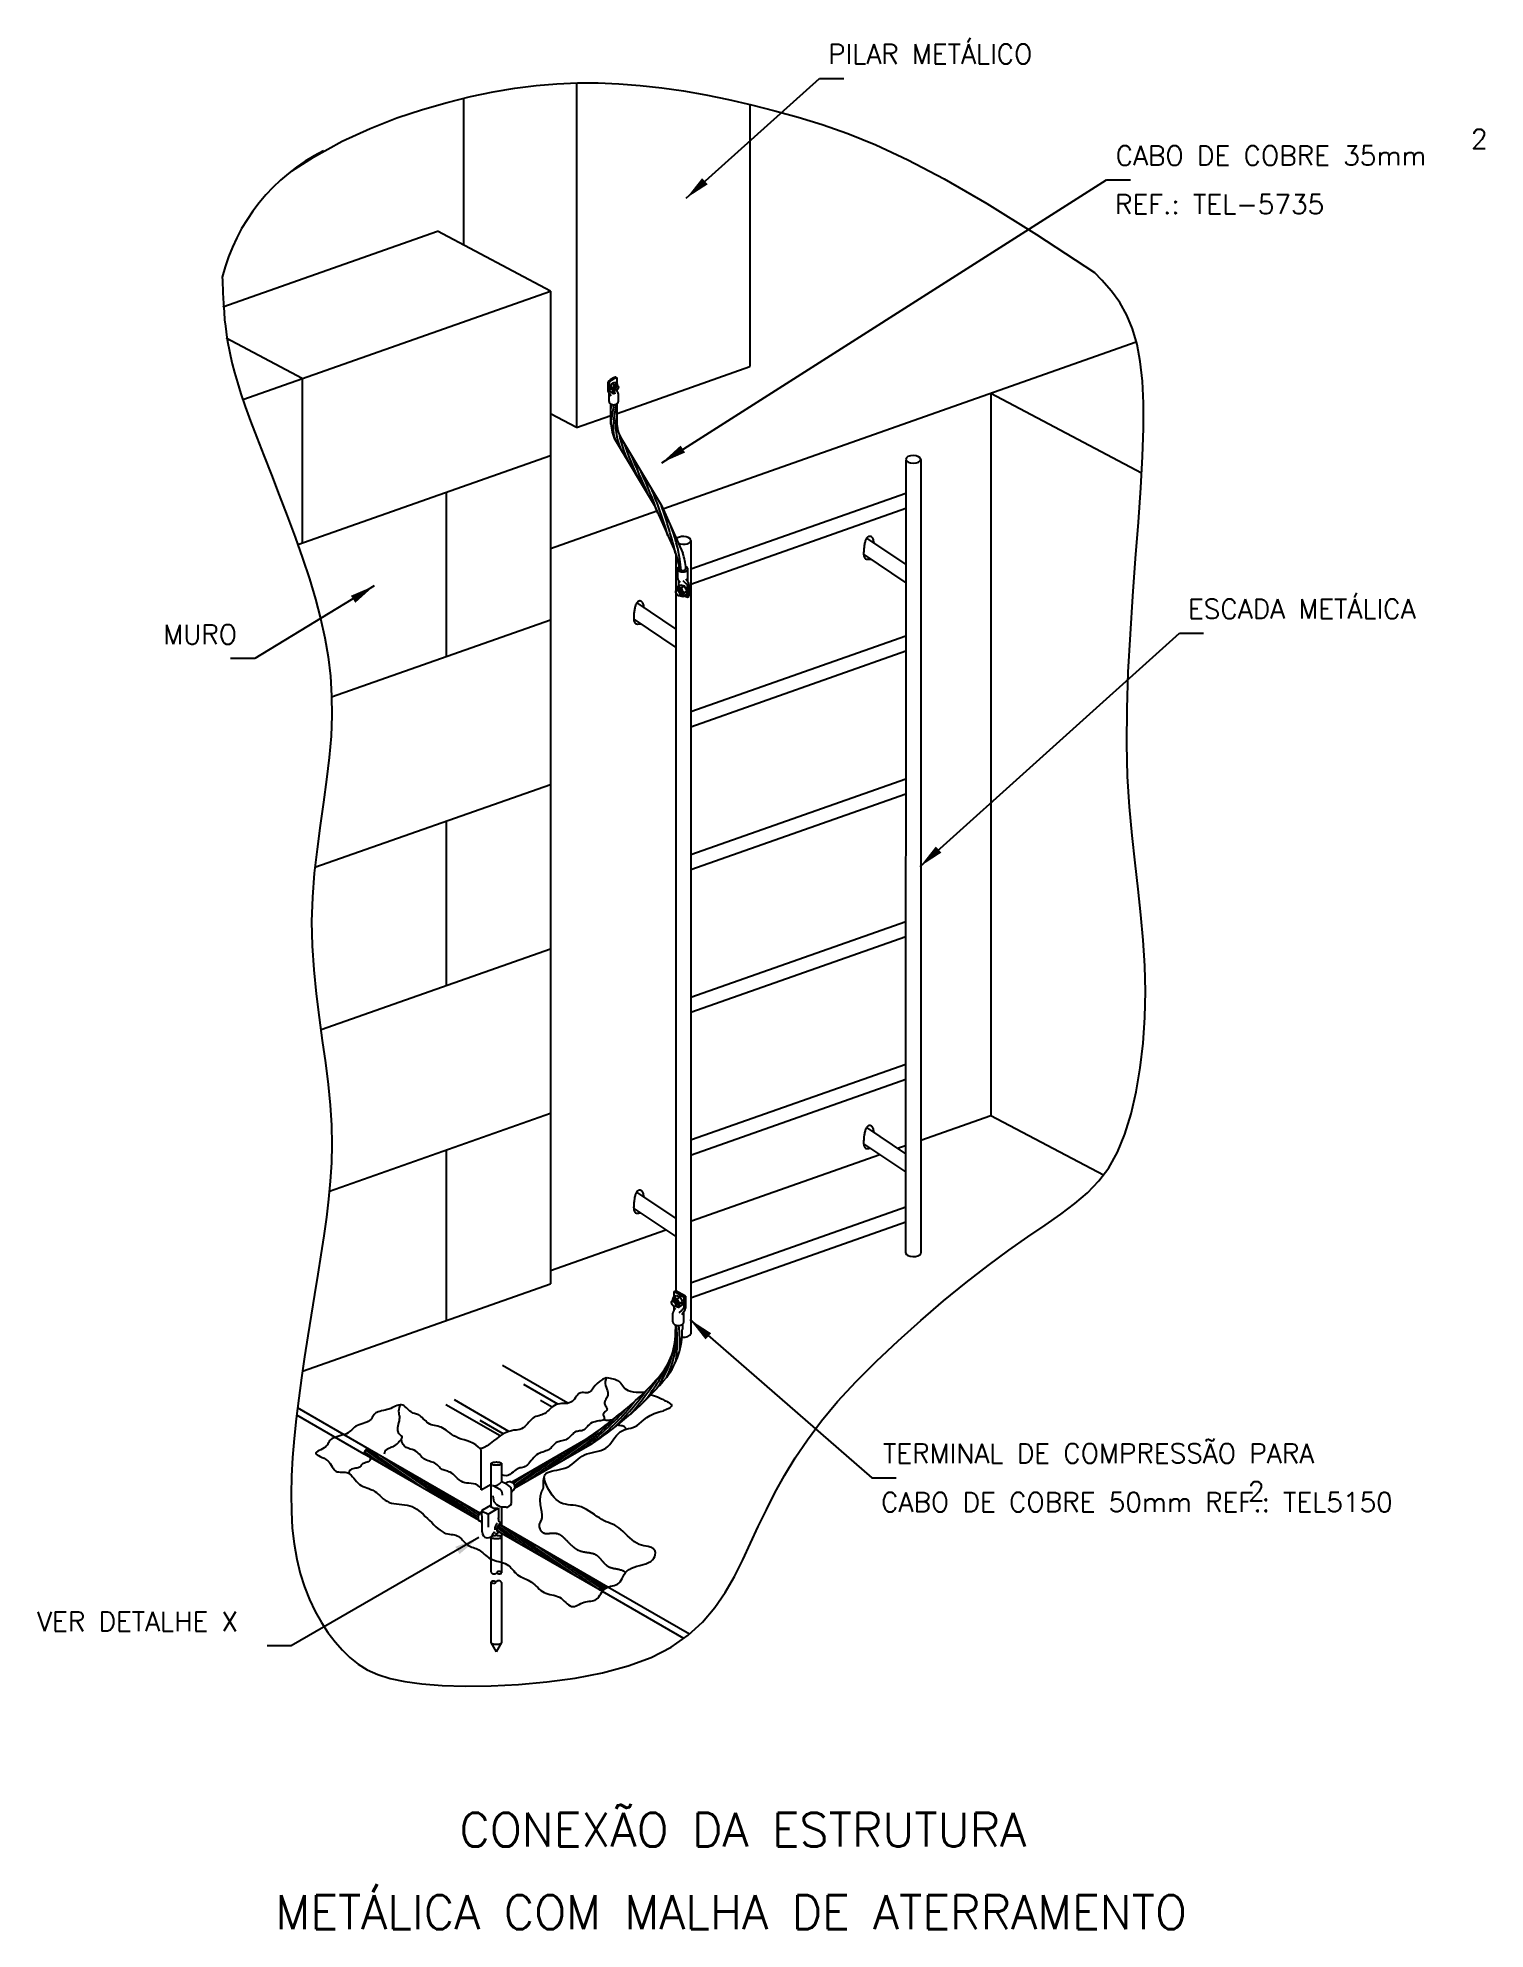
# Model space of a CAD drawing. Header units: millimetres. Extents: x -5435.2 to -5420.3, y -4788.1 to -4768.6.
import ezdxf
from ezdxf.enums import TextEntityAlignment as Align

# ---------------------------------------------------------------- set-up
doc = ezdxf.new("R2010")
doc.units = ezdxf.units.MM
doc.header["$LTSCALE"] = 10
doc.linetypes.add('DASHEDX2', pattern=[1.5, 1, -0.5])
doc.layers.add('Termotécnica', color=7, linetype='Continuous')
doc.styles.add('r140', font='romans.shx')
doc.styles.add('r80', font='romans.shx')

msp = doc.modelspace()

# ---------------------------------------------------------------- texts
at = {"layer": 'Termotécnica', "color": 2, "ltscale": 1.6, "style": 'r80'}
for s, p in [('PILAR METÁLICO', (-5427.056, -4768.866)), ('CABO DE COBRE 35mm', (-5424.089, -4769.915)), ('REF.: TEL-5735', (-5424.096, -4770.417)), ('ESCADA METÁLICA', (-5423.343, -4774.593)), ('TERMINAL DE COMPRESSÃO PARA ', (-5426.489, -4783.308)), ('CABO DE COBRE 50mm REF.: TEL5150', (-5426.509, -4783.811))]:
    msp.add_text(s, height=0.2, dxfattribs=at).set_placement(p)
at = {"layer": 'Termotécnica', "color": 2, "ltscale": 12.5, "style": 'r80'}
for s, p in [('2', (-5420.422, -4769.743)), ('MURO', (-5433.916, -4774.856)), ('2', (-5422.724, -4783.699)), ('VER DETALHE X', (-5435.217, -4785.042))]:
    msp.add_text(s, height=0.2, dxfattribs=at).set_placement(p)
at = {"layer": 'Termotécnica', "color": 5, "style": 'r140'}
for s, p in [(' CONEXÃO DA ESTRUTURA', (-5428.055, -4787.372)), ('METÁLICA COM MALHA DE ATERRAMENTO', (-5428.055, -4788.224))]:
    msp.add_text(s, height=0.35, dxfattribs=at).set_placement(p, align=Align.BOTTOM_CENTER)

# ---------------------------------------------------------------- linework, layer by layer
at = {"layer": 'Termotécnica', "color": 3}
for p, q in [((-5429.651, -4769.065), (-5429.651, -4772.622)), ((-5430.817, -4769.224), (-5430.817, -4770.737)), ((-5427.861, -4769.286), (-5427.861, -4771.991)), ((-5429.233, -4772.475), (-5427.861, -4771.991)), ((-5429.296, -4772.585), (-5429.296, -4772.379)), ((-5429.233, -4772.577), (-5429.233, -4772.376)), ((-5429.651, -4772.622), (-5429.92, -4772.479)), ((-5429.651, -4772.622), (-5429.296, -4772.497)), ((-5429.263, -4772.731), (-5428.847, -4773.425)), ((-5429.186, -4772.739), (-5428.775, -4773.425)), ((-5428.847, -4773.425), (-5428.633, -4773.905)), ((-5428.775, -4773.425), (-5428.555, -4773.919)), ((-5428.629, -4781.884), (-5428.629, -4781.929)), ((-5428.559, -4781.877), (-5428.559, -4781.929)), ((-5430.647, -4783.825), (-5431.785, -4783.168)), ((-5430.318, -4783.505), (-5429.552, -4783.063)), ((-5430.29, -4783.568), (-5429.49, -4783.106)), ((-5429.454, -4783.081), (-5429.49, -4783.106)), ((-5429.423, -4783.06), (-5429.454, -4783.081)), ((-5429.398, -4783.042), (-5429.423, -4783.06)), ((-5429.378, -4783.027), (-5429.398, -4783.042)), ((-5430.663, -4783.896), (-5431.841, -4783.216)), ((-5429.327, -4784.588), (-5430.449, -4783.94)), ((-5429.384, -4784.634), (-5430.472, -4784.006))]:
    msp.add_line(p, q, dxfattribs=at)
at = {"layer": 'Termotécnica', "color": 2, "ltscale": 1.6}
for p, q in [((-5428.518, -4770.254), (-5427.144, -4769.018)), ((-5427.144, -4769.018), (-5426.894, -4769.018)), ((-5428.771, -4772.984), (-5424.184, -4770.066)), ((-5424.184, -4770.066), (-5423.934, -4770.066)), ((-5431.737, -4774.254), (-5432.97, -4775.006)), ((-5426.106, -4777.151), (-5423.431, -4774.744)), ((-5423.431, -4774.744), (-5423.181, -4774.744)), ((-5432.97, -4775.006), (-5433.22, -4775.006)), ((-5428.483, -4781.825), (-5426.603, -4783.46)), ((-5426.603, -4783.46), (-5426.353, -4783.46)), ((-5430.657, -4784.077), (-5432.594, -4785.196)), ((-5432.594, -4785.196), (-5432.844, -4785.196))]:
    msp.add_line(p, q, dxfattribs=at)
at = {"layer": 'Termotécnica', "color": 2}
for p, q in [((-5433.3, -4771.374), (-5431.086, -4770.594)), ((-5429.92, -4771.213), (-5431.086, -4770.594)), ((-5433.094, -4772.331), (-5429.92, -4771.213)), ((-5429.92, -4771.213), (-5429.92, -4781.458)), ((-5432.48, -4772.115), (-5433.265, -4771.698)), ((-5432.48, -4772.115), (-5432.48, -4773.811)), ((-5432.527, -4773.828), (-5429.92, -4772.909)), ((-5426.254, -4772.951), (-5426.255, -4781.137)), ((-5426.099, -4772.95), (-5426.099, -4781.142)), ((-5430.996, -4773.289), (-5430.996, -4774.985)), ((-5428.472, -4774.08), (-5426.254, -4773.299)), ((-5428.471, -4774.236), (-5426.254, -4773.455)), ((-5428.472, -4773.786), (-5428.472, -4781.976)), ((-5426.658, -4773.764), (-5426.254, -4774.035)), ((-5428.626, -4773.922), (-5428.626, -4781.53)), ((-5426.688, -4773.931), (-5426.254, -4774.223)), ((-5432.177, -4775.401), (-5429.92, -4774.606)), ((-5429.061, -4774.598), (-5428.626, -4774.89)), ((-5429.03, -4774.431), (-5428.626, -4774.703)), ((-5428.471, -4775.553), (-5426.254, -4774.772)), ((-5428.471, -4775.709), (-5426.254, -4774.927)), ((-5432.349, -4777.16), (-5429.92, -4776.304)), ((-5428.471, -4777.026), (-5426.254, -4776.245)), ((-5428.471, -4777.182), (-5426.254, -4776.4)), ((-5430.996, -4776.683), (-5430.996, -4778.379)), ((-5428.471, -4778.499), (-5426.254, -4777.718)), ((-5428.471, -4778.655), (-5426.254, -4777.873)), ((-5432.285, -4778.834), (-5429.92, -4778)), ((-5428.466, -4779.97), (-5426.254, -4779.191)), ((-5428.466, -4780.126), (-5426.254, -4779.346)), ((-5432.201, -4780.502), (-5429.92, -4779.698)), ((-5426.659, -4779.845), (-5426.255, -4780.117)), ((-5426.689, -4780.012), (-5426.255, -4780.304)), ((-5426.339, -4780.06), (-5426.255, -4780.03)), ((-5430.996, -4780.077), (-5430.996, -4781.838)), ((-5429.031, -4780.513), (-5428.627, -4780.784)), ((-5429.061, -4780.68), (-5428.627, -4780.971)), ((-5428.465, -4781.443), (-5426.254, -4780.664)), ((-5428.465, -4781.598), (-5426.254, -4780.819)), ((-5432.478, -4782.36), (-5429.92, -4781.458)), ((-5430.635, -4783.585), (-5430.635, -4783.173)), ((-5430.533, -4783.76), (-5430.533, -4783.314)), ((-5430.423, -4783.502), (-5430.423, -4783.314)), ((-5430.635, -4783.585), (-5430.533, -4783.526)), ((-5430.436, -4783.584), (-5430.519, -4783.54)), ((-5430.324, -4783.578), (-5430.324, -4783.726)), ((-5430.617, -4783.79), (-5430.535, -4783.744)), ((-5430.545, -4783.826), (-5430.459, -4783.775)), ((-5430.457, -4783.775), (-5430.457, -4783.871)), ((-5430.423, -4783.955), (-5430.423, -4783.761)), ((-5430.414, -4783.639), (-5430.418, -4783.606)), ((-5430.626, -4783.853), (-5430.626, -4783.805)), ((-5430.626, -4783.853), (-5430.626, -4784.019)), ((-5430.581, -4783.828), (-5430.621, -4783.813)), ((-5430.562, -4783.831), (-5430.562, -4783.971)), ((-5430.423, -4784.074), (-5430.423, -4784.034))]:
    msp.add_line(p, q, dxfattribs=at)
at = {"layer": 'Termotécnica', "color": 1}
for p, q in [((-5428.76, -4773.459), (-5423.875, -4771.738)), ((-5429.327, -4772.156), (-5429.327, -4772.238)), ((-5429.313, -4772.156), (-5429.326, -4772.149)), ((-5429.315, -4772.163), (-5429.315, -4772.231)), ((-5429.315, -4772.266), (-5429.296, -4772.293)), ((-5429.3, -4772.199), (-5429.28, -4772.164)), ((-5429.279, -4772.211), (-5429.3, -4772.199)), ((-5429.295, -4772.226), (-5429.3, -4772.199)), ((-5429.296, -4772.254), (-5429.27, -4772.276)), ((-5429.272, -4772.239), (-5429.295, -4772.226)), ((-5429.254, -4772.155), (-5429.28, -4772.164)), ((-5429.259, -4772.176), (-5429.28, -4772.164)), ((-5429.279, -4772.251), (-5429.264, -4772.242)), ((-5429.279, -4772.251), (-5429.254, -4772.273)), ((-5429.247, -4772.232), (-5429.269, -4772.239)), ((-5429.265, -4772.242), (-5429.265, -4772.263)), ((-5429.264, -4772.242), (-5429.254, -4772.273)), ((-5429.263, -4772.223), (-5429.258, -4772.22)), ((-5429.258, -4772.226), (-5429.253, -4772.224)), ((-5429.231, -4772.168), (-5429.254, -4772.155)), ((-5429.252, -4772.229), (-5429.247, -4772.227)), ((-5429.234, -4772.109), (-5429.246, -4772.102)), ((-5429.243, -4772.184), (-5429.243, -4772.188)), ((-5429.237, -4772.186), (-5429.238, -4772.191)), ((-5429.232, -4772.168), (-5429.232, -4772.112)), ((-5429.232, -4772.189), (-5429.232, -4772.194)), ((-5429.232, -4772.248), (-5429.232, -4772.231)), ((-5429.225, -4772.194), (-5429.229, -4772.171)), ((-5429.226, -4772.192), (-5429.227, -4772.195)), ((-5429.315, -4772.352), (-5429.315, -4772.269)), ((-5429.296, -4772.431), (-5429.287, -4772.383)), ((-5429.296, -4772.573), (-5429.263, -4772.386)), ((-5429.265, -4772.541), (-5429.237, -4772.379)), ((-5429.219, -4772.352), (-5429.219, -4772.277)), ((-5425.377, -4772.267), (-5423.821, -4773.089)), ((-5425.377, -4772.267), (-5425.377, -4779.721)), ((-5429.248, -4772.582), (-5429.233, -4772.497)), ((-5429.92, -4773.868), (-5428.822, -4773.481)), ((-5428.608, -4774.079), (-5428.608, -4774.175)), ((-5428.594, -4774.254), (-5428.594, -4774.206)), ((-5428.525, -4774.228), (-5428.552, -4774.204)), ((-5428.503, -4774.215), (-5428.524, -4774.185)), ((-5428.504, -4774.079), (-5428.504, -4774.215)), ((-5428.618, -4774.3), (-5428.611, -4774.266)), ((-5428.616, -4774.296), (-5428.615, -4774.301)), ((-5428.608, -4774.262), (-5428.575, -4774.243)), ((-5428.608, -4774.292), (-5428.607, -4774.299)), ((-5428.6, -4774.287), (-5428.599, -4774.294)), ((-5428.592, -4774.284), (-5428.591, -4774.29)), ((-5428.587, -4774.353), (-5428.555, -4774.364)), ((-5428.578, -4774.35), (-5428.585, -4774.346)), ((-5428.57, -4774.346), (-5428.578, -4774.341)), ((-5428.575, -4774.243), (-5428.539, -4774.256)), ((-5428.563, -4774.341), (-5428.57, -4774.337)), ((-5428.569, -4774.273), (-5428.539, -4774.256)), ((-5428.55, -4774.364), (-5428.517, -4774.344)), ((-5428.541, -4774.358), (-5428.504, -4774.371)), ((-5428.54, -4774.324), (-5428.51, -4774.306)), ((-5428.51, -4774.306), (-5428.539, -4774.256)), ((-5428.517, -4774.344), (-5428.51, -4774.306)), ((-5428.504, -4774.371), (-5428.504, -4774.253)), ((-5428.504, -4774.371), (-5428.49, -4774.363)), ((-5428.49, -4774.363), (-5428.49, -4774.245)), ((-5426.099, -4779.975), (-5425.377, -4779.721)), ((-5425.377, -4779.721), (-5424.215, -4780.335)), ((-5428.466, -4780.809), (-5426.522, -4780.124)), ((-5429.92, -4781.322), (-5428.729, -4780.902)), ((-5428.661, -4781.635), (-5428.655, -4781.602)), ((-5428.659, -4781.632), (-5428.659, -4781.636)), ((-5428.652, -4781.598), (-5428.619, -4781.579)), ((-5428.651, -4781.627), (-5428.65, -4781.634)), ((-5428.643, -4781.622), (-5428.643, -4781.63)), ((-5428.642, -4781.538), (-5428.627, -4781.53)), ((-5428.544, -4781.595), (-5428.642, -4781.538)), ((-5428.642, -4781.591), (-5428.642, -4781.538)), ((-5428.635, -4781.62), (-5428.635, -4781.625)), ((-5428.528, -4781.586), (-5428.627, -4781.53)), ((-5428.619, -4781.579), (-5428.582, -4781.591)), ((-5428.613, -4781.609), (-5428.582, -4781.591)), ((-5428.553, -4781.642), (-5428.582, -4781.591)), ((-5428.544, -4781.595), (-5428.528, -4781.586)), ((-5428.544, -4781.595), (-5428.544, -4781.706)), ((-5428.528, -4781.586), (-5428.528, -4781.714)), ((-5428.657, -4781.849), (-5428.657, -4781.76)), ((-5428.642, -4781.726), (-5428.642, -4781.692)), ((-5428.63, -4781.688), (-5428.598, -4781.699)), ((-5428.622, -4781.685), (-5428.629, -4781.681)), ((-5428.614, -4781.681), (-5428.621, -4781.677)), ((-5428.606, -4781.676), (-5428.613, -4781.672)), ((-5428.566, -4781.733), (-5428.596, -4781.759)), ((-5428.593, -4781.699), (-5428.56, -4781.68)), ((-5428.583, -4781.659), (-5428.553, -4781.642)), ((-5428.543, -4781.747), (-5428.565, -4781.78)), ((-5428.56, -4781.68), (-5428.553, -4781.642)), ((-5428.544, -4781.849), (-5428.544, -4781.75)), ((-5429.74, -4782.69), (-5430.414, -4782.301)), ((-5429.842, -4782.7), (-5430.193, -4782.497)), ((-5430.439, -4783.028), (-5430.998, -4782.706)), ((-5430.348, -4782.981), (-5430.911, -4782.656)), ((-5429.902, -4782.73), (-5430.021, -4782.661)), ((-5430.408, -4783.008), (-5430.646, -4782.87)), ((-5431.84, -4783.191), (-5431.624, -4783.341)), ((-5431.829, -4783.175), (-5431.423, -4783.457)), ((-5431.809, -4783.165), (-5431.222, -4783.573)), ((-5430.289, -4783.559), (-5429.751, -4783.178)), ((-5430.168, -4783.498), (-5429.572, -4783.074)), ((-5429.989, -4783.394), (-5429.561, -4783.09)), ((-5429.809, -4783.291), (-5429.549, -4783.106)), ((-5429.63, -4783.187), (-5429.538, -4783.122)), ((-5431.841, -4783.214), (-5431.826, -4783.224)), ((-5431.695, -4783.221), (-5431.021, -4783.689)), ((-5431.493, -4783.337), (-5430.82, -4783.805)), ((-5430.301, -4783.52), (-5430.11, -4783.385)), ((-5430.292, -4783.538), (-5429.931, -4783.281)), ((-5431.292, -4783.453), (-5430.665, -4783.889)), ((-5431.091, -4783.569), (-5430.666, -4783.865)), ((-5430.315, -4783.507), (-5430.289, -4783.488)), ((-5430.89, -4783.686), (-5430.66, -4783.845)), ((-5430.688, -4783.802), (-5430.65, -4783.828)), ((-5430.471, -4783.977), (-5430.216, -4784.154)), ((-5430.464, -4783.958), (-5430.015, -4784.27)), ((-5430.452, -4783.943), (-5429.813, -4784.386)), ((-5430.473, -4783.999), (-5430.417, -4784.038)), ((-5430.292, -4784.03), (-5429.612, -4784.502)), ((-5430.085, -4784.15), (-5429.411, -4784.619)), ((-5429.884, -4784.266), (-5429.373, -4784.621)), ((-5429.682, -4784.383), (-5429.359, -4784.607)), ((-5429.481, -4784.499), (-5429.342, -4784.595))]:
    msp.add_line(p, q, dxfattribs=at)
at = {"layer": 'Termotécnica', "color": 1, "linetype": 'DASHEDX2'}
for p, q in [((-5431.785, -4783.168), (-5432.529, -4782.739)), ((-5431.842, -4783.215), (-5432.538, -4782.813)), ((-5430.533, -4784.434), (-5430.533, -4784.074)), ((-5430.423, -4784.442), (-5430.423, -4784.074)), ((-5430.533, -4785.161), (-5430.533, -4784.534)), ((-5430.423, -4785.161), (-5430.423, -4784.542)), ((-5428.545, -4785.118), (-5429.384, -4784.634)), ((-5428.486, -4785.074), (-5429.327, -4784.588)), ((-5430.478, -4785.256), (-5430.533, -4785.161)), ((-5430.478, -4785.256), (-5430.423, -4785.161))]:
    msp.add_line(p, q, dxfattribs=at)
at = {"layer": 'Termotécnica', "color": 1}
for points in [[(-5432.593, -4769.975), (-5432.366, -4769.83), (-5432.068, -4769.667), (-5431.781, -4769.534), (-5431.505, -4769.426), (-5431.24, -4769.338), (-5430.986, -4769.266), (-5430.743, -4769.206), (-5430.511, -4769.157), (-5430.286, -4769.119), (-5430.068, -4769.092), (-5429.853, -4769.074), (-5429.64, -4769.065), (-5429.428, -4769.065), (-5429.213, -4769.074), (-5428.994, -4769.091), (-5428.772, -4769.116), (-5428.546, -4769.148), (-5428.316, -4769.188), (-5428.083, -4769.236), (-5427.846, -4769.29), (-5427.606, -4769.351), (-5427.363, -4769.419), (-5427.115, -4769.495), (-5426.852, -4769.587), (-5426.562, -4769.705), (-5426.234, -4769.858), (-5425.857, -4770.056), (-5425.417, -4770.31), (-5424.904, -4770.628), (-5424.306, -4771.02)], [(-5433.306, -4771.069), (-5433.305, -4771.099), (-5433.299, -4771.23), (-5433.293, -4771.34), (-5433.287, -4771.431), (-5433.281, -4771.508), (-5433.274, -4771.575), (-5433.267, -4771.635), (-5433.258, -4771.693), (-5433.248, -4771.752), (-5433.236, -4771.815), (-5433.222, -4771.885), (-5433.203, -4771.964), (-5433.18, -4772.054), (-5433.15, -4772.156), (-5433.114, -4772.272), (-5433.069, -4772.405), (-5433.014, -4772.555), (-5432.95, -4772.725), (-5432.877, -4772.911), (-5432.799, -4773.11), (-5432.717, -4773.319), (-5432.635, -4773.534), (-5432.554, -4773.752), (-5432.477, -4773.97), (-5432.407, -4774.183), (-5432.344, -4774.391), (-5432.291, -4774.593), (-5432.248, -4774.792), (-5432.214, -4774.989), (-5432.19, -4775.188), (-5432.177, -4775.389), (-5432.175, -4775.594), (-5432.183, -4775.806), (-5432.202, -4776.027), (-5432.23, -4776.255), (-5432.262, -4776.489), (-5432.296, -4776.729), (-5432.328, -4776.973), (-5432.356, -4777.22), (-5432.375, -4777.469), (-5432.384, -4777.72), (-5432.378, -4777.97), (-5432.362, -4778.219), (-5432.337, -4778.466), (-5432.306, -4778.709), (-5432.274, -4778.946), (-5432.241, -4779.178), (-5432.213, -4779.401), (-5432.191, -4779.616), (-5432.179, -4779.821), (-5432.175, -4780.019), (-5432.18, -4780.21), (-5432.191, -4780.398), (-5432.208, -4780.584), (-5432.231, -4780.772), (-5432.258, -4780.962), (-5432.288, -4781.158), (-5432.32, -4781.36), (-5432.354, -4781.568), (-5432.388, -4781.781), (-5432.423, -4781.996), (-5432.456, -4782.212), (-5432.488, -4782.427), (-5432.517, -4782.64), (-5432.542, -4782.85), (-5432.564, -4783.054), (-5432.58, -4783.252), (-5432.591, -4783.444), (-5432.595, -4783.629), (-5432.593, -4783.808), (-5432.583, -4783.979), (-5432.565, -4784.143), (-5432.538, -4784.299), (-5432.502, -4784.447), (-5432.458, -4784.586), (-5432.406, -4784.717), (-5432.348, -4784.84), (-5432.283, -4784.953), (-5432.215, -4785.058), (-5432.142, -4785.153), (-5432.066, -4785.239), (-5431.988, -4785.316), (-5431.903, -4785.383), (-5431.809, -4785.442), (-5431.7, -4785.491), (-5431.572, -4785.532), (-5431.422, -4785.564), (-5431.246, -4785.587), (-5431.038, -4785.603), (-5430.799, -4785.609), (-5430.532, -4785.606), (-5430.249, -4785.592), (-5429.957, -4785.567), (-5429.665, -4785.527), (-5429.382, -4785.473), (-5429.117, -4785.402), (-5428.879, -4785.314), (-5428.673, -4785.208), (-5428.499, -4785.086), (-5428.35, -4784.949), (-5428.224, -4784.8), (-5428.116, -4784.643), (-5428.022, -4784.478), (-5427.936, -4784.308), (-5427.855, -4784.136), (-5427.775, -4783.964), (-5427.692, -4783.79), (-5427.603, -4783.615), (-5427.505, -4783.437), (-5427.394, -4783.254), (-5427.268, -4783.067), (-5427.124, -4782.874), (-5426.957, -4782.674), (-5426.767, -4782.467), (-5426.557, -4782.256), (-5426.333, -4782.045), (-5426.1, -4781.837), (-5425.864, -4781.635), (-5425.63, -4781.445), (-5425.404, -4781.269), (-5425.19, -4781.112), (-5424.994, -4780.974), (-5424.815, -4780.853), (-5424.654, -4780.741), (-5424.508, -4780.631), (-5424.378, -4780.519), (-5424.262, -4780.397), (-5424.16, -4780.26), (-5424.07, -4780.101), (-5423.994, -4779.915), (-5423.929, -4779.705), (-5423.876, -4779.476), (-5423.834, -4779.23), (-5423.805, -4778.973), (-5423.787, -4778.709), (-5423.781, -4778.442), (-5423.786, -4778.175), (-5423.803, -4777.912), (-5423.827, -4777.65), (-5423.857, -4777.386), (-5423.888, -4777.115), (-5423.919, -4776.833), (-5423.946, -4776.537), (-5423.965, -4776.223), (-5423.974, -4775.886), (-5423.971, -4775.525), (-5423.958, -4775.145), (-5423.936, -4774.755), (-5423.91, -4774.362), (-5423.882, -4773.974), (-5423.854, -4773.599), (-5423.83, -4773.245), (-5423.811, -4772.92), (-5423.802, -4772.629), (-5423.802, -4772.371), (-5423.813, -4772.143), (-5423.834, -4771.941), (-5423.868, -4771.763), (-5423.914, -4771.604), (-5423.973, -4771.462), (-5424.045, -4771.332), (-5424.132, -4771.213), (-5424.231, -4771.099), (-5424.306, -4771.02)]]:
    msp.add_lwpolyline(points, dxfattribs=at)
at = {"layer": 'Termotécnica', "color": 2}
for points in [[(-5426.58, -4773.817), (-5426.582, -4773.802), (-5426.585, -4773.79), (-5426.588, -4773.78), (-5426.591, -4773.771), (-5426.594, -4773.764), (-5426.597, -4773.759), (-5426.601, -4773.755), (-5426.604, -4773.751), (-5426.609, -4773.749), (-5426.613, -4773.746), (-5426.618, -4773.745), (-5426.622, -4773.744), (-5426.627, -4773.744), (-5426.632, -4773.745), (-5426.637, -4773.746), (-5426.641, -4773.748), (-5426.646, -4773.751), (-5426.65, -4773.754), (-5426.654, -4773.759), (-5426.658, -4773.764), (-5426.662, -4773.77), (-5426.665, -4773.776), (-5426.668, -4773.783), (-5426.671, -4773.791), (-5426.674, -4773.8), (-5426.676, -4773.808), (-5426.678, -4773.818), (-5426.68, -4773.828), (-5426.682, -4773.838), (-5426.683, -4773.848), (-5426.684, -4773.859), (-5426.686, -4773.869), (-5426.687, -4773.879), (-5426.688, -4773.89), (-5426.688, -4773.9), (-5426.689, -4773.91), (-5426.689, -4773.92), (-5426.689, -4773.929), (-5426.688, -4773.939), (-5426.686, -4773.947), (-5426.684, -4773.956), (-5426.68, -4773.964), (-5426.676, -4773.97), (-5426.669, -4773.976), (-5426.66, -4773.98), (-5426.649, -4773.981), (-5426.635, -4773.981), (-5426.618, -4773.978)], [(-5428.952, -4774.484), (-5428.955, -4774.469), (-5428.957, -4774.457), (-5428.96, -4774.447), (-5428.963, -4774.439), (-5428.966, -4774.432), (-5428.969, -4774.426), (-5428.973, -4774.422), (-5428.977, -4774.419), (-5428.981, -4774.416), (-5428.985, -4774.414), (-5428.99, -4774.412), (-5428.994, -4774.411), (-5428.999, -4774.411), (-5429.004, -4774.412), (-5429.009, -4774.413), (-5429.013, -4774.415), (-5429.018, -4774.418), (-5429.022, -4774.422), (-5429.026, -4774.426), (-5429.03, -4774.431), (-5429.034, -4774.437), (-5429.037, -4774.443), (-5429.041, -4774.451), (-5429.043, -4774.458), (-5429.046, -4774.467), (-5429.048, -4774.476), (-5429.05, -4774.485), (-5429.052, -4774.495), (-5429.054, -4774.505), (-5429.055, -4774.515), (-5429.057, -4774.526), (-5429.058, -4774.536), (-5429.059, -4774.547), (-5429.06, -4774.557), (-5429.061, -4774.567), (-5429.061, -4774.577), (-5429.061, -4774.587), (-5429.061, -4774.597), (-5429.06, -4774.606), (-5429.058, -4774.615), (-5429.056, -4774.623), (-5429.053, -4774.631), (-5429.048, -4774.638), (-5429.041, -4774.643), (-5429.033, -4774.647), (-5429.021, -4774.649), (-5429.007, -4774.648), (-5428.99, -4774.646)], [(-5426.58, -4779.898), (-5426.583, -4779.883), (-5426.585, -4779.871), (-5426.588, -4779.861), (-5426.591, -4779.852), (-5426.594, -4779.846), (-5426.597, -4779.84), (-5426.601, -4779.836), (-5426.605, -4779.833), (-5426.609, -4779.83), (-5426.613, -4779.828), (-5426.618, -4779.826), (-5426.623, -4779.825), (-5426.627, -4779.825), (-5426.632, -4779.826), (-5426.637, -4779.827), (-5426.642, -4779.829), (-5426.646, -4779.832), (-5426.65, -4779.836), (-5426.655, -4779.84), (-5426.658, -4779.845), (-5426.662, -4779.851), (-5426.666, -4779.857), (-5426.669, -4779.865), (-5426.672, -4779.872), (-5426.674, -4779.881), (-5426.676, -4779.89), (-5426.679, -4779.899), (-5426.68, -4779.909), (-5426.682, -4779.919), (-5426.683, -4779.929), (-5426.685, -4779.94), (-5426.686, -4779.95), (-5426.687, -4779.961), (-5426.688, -4779.971), (-5426.689, -4779.981), (-5426.689, -4779.991), (-5426.689, -4780.001), (-5426.689, -4780.011), (-5426.688, -4780.02), (-5426.686, -4780.029), (-5426.684, -4780.037), (-5426.681, -4780.045), (-5426.676, -4780.052), (-5426.669, -4780.057), (-5426.661, -4780.061), (-5426.65, -4780.063), (-5426.636, -4780.062), (-5426.618, -4780.06)], [(-5428.952, -4780.565), (-5428.955, -4780.551), (-5428.958, -4780.538), (-5428.96, -4780.528), (-5428.963, -4780.52), (-5428.966, -4780.513), (-5428.97, -4780.508), (-5428.973, -4780.503), (-5428.977, -4780.5), (-5428.981, -4780.497), (-5428.986, -4780.495), (-5428.99, -4780.493), (-5428.995, -4780.493), (-5429, -4780.492), (-5429.004, -4780.493), (-5429.009, -4780.494), (-5429.014, -4780.496), (-5429.018, -4780.499), (-5429.023, -4780.503), (-5429.027, -4780.507), (-5429.031, -4780.512), (-5429.034, -4780.518), (-5429.038, -4780.525), (-5429.041, -4780.532), (-5429.044, -4780.54), (-5429.046, -4780.548), (-5429.049, -4780.557), (-5429.051, -4780.566), (-5429.053, -4780.576), (-5429.054, -4780.586), (-5429.056, -4780.597), (-5429.057, -4780.607), (-5429.058, -4780.618), (-5429.059, -4780.628), (-5429.06, -4780.638), (-5429.061, -4780.648), (-5429.061, -4780.659), (-5429.062, -4780.668), (-5429.061, -4780.678), (-5429.06, -4780.687), (-5429.059, -4780.696), (-5429.056, -4780.704), (-5429.053, -4780.712), (-5429.048, -4780.719), (-5429.042, -4780.724), (-5429.033, -4780.728), (-5429.022, -4780.73), (-5429.008, -4780.73), (-5428.991, -4780.727)], [(-5429.344, -4782.428), (-5429.383, -4782.446), (-5429.414, -4782.465), (-5429.438, -4782.486), (-5429.458, -4782.507), (-5429.473, -4782.526), (-5429.486, -4782.544), (-5429.497, -4782.56), (-5429.509, -4782.571), (-5429.521, -4782.578), (-5429.535, -4782.582), (-5429.549, -4782.583), (-5429.563, -4782.582), (-5429.577, -4782.581), (-5429.591, -4782.581), (-5429.605, -4782.583), (-5429.618, -4782.587), (-5429.629, -4782.595), (-5429.64, -4782.606), (-5429.65, -4782.619), (-5429.661, -4782.632), (-5429.672, -4782.647), (-5429.683, -4782.66), (-5429.696, -4782.672), (-5429.711, -4782.681), (-5429.727, -4782.688), (-5429.745, -4782.692), (-5429.764, -4782.694), (-5429.784, -4782.695), (-5429.804, -4782.695), (-5429.823, -4782.697), (-5429.843, -4782.7), (-5429.861, -4782.705), (-5429.878, -4782.713), (-5429.894, -4782.723), (-5429.909, -4782.735), (-5429.923, -4782.748), (-5429.937, -4782.761), (-5429.951, -4782.774), (-5429.965, -4782.786), (-5429.979, -4782.796), (-5429.994, -4782.803), (-5430.009, -4782.809), (-5430.024, -4782.814), (-5430.04, -4782.819), (-5430.055, -4782.823), (-5430.071, -4782.829), (-5430.086, -4782.836), (-5430.101, -4782.845), (-5430.115, -4782.857), (-5430.129, -4782.871), (-5430.142, -4782.887), (-5430.156, -4782.903), (-5430.17, -4782.918), (-5430.185, -4782.932), (-5430.201, -4782.945), (-5430.217, -4782.954), (-5430.235, -4782.961), (-5430.255, -4782.965), (-5430.275, -4782.967), (-5430.298, -4782.97), (-5430.322, -4782.974), (-5430.348, -4782.981), (-5430.376, -4782.992), (-5430.407, -4783.007), (-5430.439, -4783.028), (-5430.473, -4783.053), (-5430.507, -4783.08), (-5430.541, -4783.106), (-5430.573, -4783.129), (-5430.602, -4783.146), (-5430.629, -4783.157), (-5430.651, -4783.157)], [(-5429.334, -4782.425), (-5429.348, -4782.446), (-5429.355, -4782.466), (-5429.355, -4782.486), (-5429.351, -4782.506), (-5429.345, -4782.525), (-5429.337, -4782.544), (-5429.331, -4782.562), (-5429.326, -4782.579), (-5429.326, -4782.594), (-5429.329, -4782.609), (-5429.334, -4782.623), (-5429.34, -4782.637), (-5429.347, -4782.649), (-5429.353, -4782.661), (-5429.359, -4782.672), (-5429.361, -4782.683), (-5429.361, -4782.693), (-5429.359, -4782.703), (-5429.354, -4782.712), (-5429.349, -4782.721), (-5429.344, -4782.73), (-5429.34, -4782.738), (-5429.337, -4782.745), (-5429.336, -4782.752), (-5429.339, -4782.759), (-5429.343, -4782.765), (-5429.349, -4782.772), (-5429.356, -4782.778), (-5429.363, -4782.784), (-5429.369, -4782.79), (-5429.374, -4782.797), (-5429.376, -4782.804), (-5429.376, -4782.812), (-5429.374, -4782.82), (-5429.37, -4782.828), (-5429.367, -4782.836), (-5429.364, -4782.844), (-5429.363, -4782.851), (-5429.364, -4782.857), (-5429.368, -4782.862), (-5429.377, -4782.866), (-5429.389, -4782.869), (-5429.404, -4782.872), (-5429.421, -4782.874), (-5429.439, -4782.877), (-5429.457, -4782.881), (-5429.475, -4782.885), (-5429.491, -4782.891), (-5429.505, -4782.899), (-5429.518, -4782.909), (-5429.529, -4782.919), (-5429.539, -4782.93), (-5429.548, -4782.94), (-5429.557, -4782.95), (-5429.566, -4782.959), (-5429.576, -4782.966), (-5429.586, -4782.97), (-5429.597, -4782.974), (-5429.608, -4782.976), (-5429.62, -4782.977), (-5429.632, -4782.979), (-5429.644, -4782.981), (-5429.656, -4782.984), (-5429.667, -4782.989), (-5429.677, -4782.996), (-5429.687, -4783.005), (-5429.697, -4783.014), (-5429.707, -4783.025), (-5429.717, -4783.035), (-5429.727, -4783.045), (-5429.738, -4783.055), (-5429.75, -4783.062), (-5429.762, -4783.068), (-5429.775, -4783.072), (-5429.788, -4783.075), (-5429.801, -4783.078), (-5429.815, -4783.081), (-5429.828, -4783.084), (-5429.841, -4783.088), (-5429.852, -4783.093), (-5429.864, -4783.101), (-5429.874, -4783.11), (-5429.884, -4783.12), (-5429.894, -4783.13), (-5429.904, -4783.141), (-5429.914, -4783.152), (-5429.926, -4783.161), (-5429.938, -4783.17), (-5429.952, -4783.177), (-5429.966, -4783.183), (-5429.982, -4783.188), (-5429.998, -4783.194), (-5430.014, -4783.199), (-5430.03, -4783.206), (-5430.047, -4783.214), (-5430.062, -4783.224), (-5430.077, -4783.237), (-5430.091, -4783.252), (-5430.105, -4783.267), (-5430.118, -4783.283), (-5430.131, -4783.299), (-5430.144, -4783.313), (-5430.157, -4783.326), (-5430.169, -4783.337), (-5430.182, -4783.344), (-5430.195, -4783.349), (-5430.207, -4783.353), (-5430.221, -4783.356), (-5430.234, -4783.359), (-5430.248, -4783.363), (-5430.262, -4783.369), (-5430.276, -4783.377), (-5430.291, -4783.388), (-5430.306, -4783.401), (-5430.322, -4783.414), (-5430.34, -4783.426), (-5430.358, -4783.435), (-5430.378, -4783.44), (-5430.401, -4783.438), (-5430.425, -4783.429)], [(-5429.334, -4782.425), (-5429.289, -4782.434), (-5429.254, -4782.444), (-5429.228, -4782.456), (-5429.209, -4782.469), (-5429.195, -4782.483), (-5429.184, -4782.497), (-5429.174, -4782.511), (-5429.164, -4782.525), (-5429.152, -4782.537), (-5429.136, -4782.548), (-5429.118, -4782.558), (-5429.095, -4782.566), (-5429.067, -4782.572), (-5429.034, -4782.576), (-5428.995, -4782.578), (-5428.95, -4782.578)], [(-5428.885, -4782.604), (-5428.858, -4782.61), (-5428.835, -4782.617), (-5428.816, -4782.624), (-5428.8, -4782.63), (-5428.786, -4782.637), (-5428.775, -4782.644), (-5428.764, -4782.65), (-5428.754, -4782.656), (-5428.743, -4782.661), (-5428.733, -4782.666), (-5428.723, -4782.671), (-5428.713, -4782.676), (-5428.704, -4782.681), (-5428.695, -4782.686), (-5428.687, -4782.691), (-5428.681, -4782.696), (-5428.675, -4782.702), (-5428.671, -4782.709), (-5428.671, -4782.716), (-5428.675, -4782.724), (-5428.684, -4782.734), (-5428.7, -4782.744), (-5428.722, -4782.756), (-5428.753, -4782.769)], [(-5430.635, -4783.173), (-5430.661, -4783.143), (-5430.689, -4783.12), (-5430.719, -4783.102), (-5430.75, -4783.089), (-5430.78, -4783.078), (-5430.811, -4783.069), (-5430.84, -4783.06), (-5430.868, -4783.05), (-5430.893, -4783.039), (-5430.916, -4783.026), (-5430.938, -4783.012), (-5430.958, -4782.997), (-5430.977, -4782.983), (-5430.995, -4782.969), (-5431.013, -4782.957), (-5431.03, -4782.947), (-5431.048, -4782.939), (-5431.065, -4782.933), (-5431.083, -4782.929), (-5431.1, -4782.925), (-5431.117, -4782.921), (-5431.133, -4782.917), (-5431.149, -4782.912), (-5431.165, -4782.905), (-5431.18, -4782.896), (-5431.194, -4782.886), (-5431.207, -4782.874), (-5431.22, -4782.862), (-5431.232, -4782.85), (-5431.244, -4782.838), (-5431.256, -4782.827), (-5431.268, -4782.818), (-5431.279, -4782.812), (-5431.29, -4782.807), (-5431.302, -4782.803), (-5431.313, -4782.799), (-5431.324, -4782.796), (-5431.335, -4782.792), (-5431.346, -4782.787), (-5431.358, -4782.78), (-5431.369, -4782.771), (-5431.381, -4782.761), (-5431.393, -4782.75), (-5431.405, -4782.738), (-5431.418, -4782.728), (-5431.43, -4782.719), (-5431.444, -4782.712), (-5431.457, -4782.708), (-5431.471, -4782.707), (-5431.486, -4782.709), (-5431.501, -4782.714), (-5431.517, -4782.72), (-5431.533, -4782.728), (-5431.55, -4782.736), (-5431.567, -4782.744), (-5431.586, -4782.751), (-5431.605, -4782.757), (-5431.624, -4782.762), (-5431.643, -4782.766), (-5431.662, -4782.77), (-5431.679, -4782.775), (-5431.696, -4782.779), (-5431.71, -4782.785), (-5431.722, -4782.791), (-5431.732, -4782.799), (-5431.739, -4782.808), (-5431.746, -4782.818), (-5431.752, -4782.829), (-5431.758, -4782.839), (-5431.765, -4782.85), (-5431.774, -4782.86), (-5431.785, -4782.87), (-5431.799, -4782.878), (-5431.815, -4782.886), (-5431.834, -4782.893), (-5431.853, -4782.9), (-5431.873, -4782.907), (-5431.892, -4782.914), (-5431.91, -4782.921), (-5431.926, -4782.929), (-5431.94, -4782.938), (-5431.952, -4782.947), (-5431.963, -4782.957), (-5431.973, -4782.967), (-5431.984, -4782.977), (-5431.995, -4782.987), (-5432.008, -4782.996), (-5432.023, -4783.005), (-5432.04, -4783.012), (-5432.06, -4783.018), (-5432.081, -4783.025), (-5432.102, -4783.03), (-5432.123, -4783.036), (-5432.142, -4783.043), (-5432.16, -4783.05), (-5432.175, -4783.058), (-5432.187, -4783.066), (-5432.196, -4783.076), (-5432.203, -4783.087), (-5432.209, -4783.098), (-5432.215, -4783.11), (-5432.221, -4783.121), (-5432.23, -4783.132), (-5432.241, -4783.143), (-5432.255, -4783.152), (-5432.271, -4783.162), (-5432.289, -4783.17), (-5432.305, -4783.178), (-5432.32, -4783.186), (-5432.332, -4783.194), (-5432.34, -4783.201), (-5432.342, -4783.208), (-5432.338, -4783.216), (-5432.328, -4783.223), (-5432.313, -4783.231), (-5432.295, -4783.239), (-5432.276, -4783.249), (-5432.256, -4783.259), (-5432.236, -4783.271), (-5432.218, -4783.284), (-5432.204, -4783.298), (-5432.191, -4783.314), (-5432.181, -4783.33), (-5432.172, -4783.346), (-5432.163, -4783.36), (-5432.154, -4783.374), (-5432.144, -4783.385), (-5432.133, -4783.393), (-5432.12, -4783.398), (-5432.106, -4783.4), (-5432.09, -4783.401), (-5432.073, -4783.401), (-5432.055, -4783.402), (-5432.038, -4783.403), (-5432.021, -4783.406), (-5432.005, -4783.412), (-5431.99, -4783.422), (-5431.976, -4783.434), (-5431.962, -4783.449), (-5431.948, -4783.465), (-5431.935, -4783.482), (-5431.92, -4783.498), (-5431.905, -4783.514), (-5431.889, -4783.528), (-5431.872, -4783.539), (-5431.853, -4783.549), (-5431.833, -4783.557), (-5431.813, -4783.564), (-5431.793, -4783.572), (-5431.772, -4783.58), (-5431.753, -4783.589), (-5431.733, -4783.6), (-5431.715, -4783.613), (-5431.698, -4783.628), (-5431.68, -4783.644), (-5431.663, -4783.66), (-5431.645, -4783.676), (-5431.626, -4783.69), (-5431.606, -4783.703), (-5431.584, -4783.714), (-5431.56, -4783.721), (-5431.535, -4783.727), (-5431.508, -4783.73), (-5431.48, -4783.733), (-5431.452, -4783.735), (-5431.424, -4783.738), (-5431.397, -4783.743), (-5431.37, -4783.749), (-5431.345, -4783.758), (-5431.321, -4783.77), (-5431.298, -4783.784), (-5431.276, -4783.8), (-5431.254, -4783.818), (-5431.232, -4783.837), (-5431.211, -4783.858), (-5431.189, -4783.879), (-5431.167, -4783.901), (-5431.145, -4783.923), (-5431.123, -4783.944), (-5431.101, -4783.965), (-5431.08, -4783.984), (-5431.058, -4784.001), (-5431.037, -4784.015), (-5431.017, -4784.027), (-5430.998, -4784.035), (-5430.979, -4784.04), (-5430.961, -4784.043), (-5430.943, -4784.045), (-5430.927, -4784.047), (-5430.911, -4784.049), (-5430.895, -4784.053), (-5430.881, -4784.059), (-5430.866, -4784.067), (-5430.853, -4784.078), (-5430.839, -4784.091), (-5430.826, -4784.105), (-5430.813, -4784.118), (-5430.8, -4784.132), (-5430.787, -4784.144), (-5430.773, -4784.155), (-5430.759, -4784.164), (-5430.745, -4784.17), (-5430.73, -4784.176), (-5430.715, -4784.18), (-5430.7, -4784.185), (-5430.686, -4784.19), (-5430.671, -4784.196), (-5430.657, -4784.203), (-5430.644, -4784.213), (-5430.63, -4784.224), (-5430.617, -4784.236), (-5430.603, -4784.249), (-5430.588, -4784.262), (-5430.572, -4784.274), (-5430.555, -4784.286), (-5430.537, -4784.296), (-5430.517, -4784.305), (-5430.495, -4784.313), (-5430.473, -4784.319), (-5430.451, -4784.325), (-5430.429, -4784.332), (-5430.407, -4784.339), (-5430.387, -4784.346), (-5430.368, -4784.356), (-5430.352, -4784.367), (-5430.337, -4784.379), (-5430.324, -4784.393), (-5430.311, -4784.407), (-5430.299, -4784.422), (-5430.287, -4784.436), (-5430.273, -4784.449), (-5430.259, -4784.462), (-5430.243, -4784.472), (-5430.226, -4784.482), (-5430.208, -4784.49), (-5430.189, -4784.499), (-5430.17, -4784.507), (-5430.151, -4784.516), (-5430.132, -4784.526), (-5430.115, -4784.537), (-5430.098, -4784.55), (-5430.081, -4784.564), (-5430.066, -4784.579), (-5430.05, -4784.594), (-5430.035, -4784.608), (-5430.019, -4784.622), (-5430.002, -4784.634), (-5429.984, -4784.645), (-5429.966, -4784.652), (-5429.946, -4784.658), (-5429.926, -4784.663), (-5429.906, -4784.667), (-5429.885, -4784.672), (-5429.865, -4784.677), (-5429.846, -4784.684), (-5429.827, -4784.693), (-5429.81, -4784.704), (-5429.793, -4784.718), (-5429.777, -4784.732), (-5429.762, -4784.747), (-5429.747, -4784.76), (-5429.733, -4784.772), (-5429.718, -4784.782), (-5429.703, -4784.787), (-5429.688, -4784.789), (-5429.672, -4784.787), (-5429.656, -4784.782), (-5429.64, -4784.775), (-5429.623, -4784.767), (-5429.606, -4784.758), (-5429.589, -4784.75), (-5429.572, -4784.744), (-5429.554, -4784.74), (-5429.537, -4784.737), (-5429.519, -4784.735), (-5429.503, -4784.733), (-5429.486, -4784.731), (-5429.471, -4784.727), (-5429.457, -4784.722), (-5429.443, -4784.714), (-5429.431, -4784.702), (-5429.42, -4784.689), (-5429.41, -4784.673), (-5429.399, -4784.657), (-5429.388, -4784.641), (-5429.377, -4784.625), (-5429.364, -4784.611), (-5429.35, -4784.6), (-5429.334, -4784.591), (-5429.317, -4784.584), (-5429.299, -4784.579), (-5429.28, -4784.575), (-5429.262, -4784.57), (-5429.244, -4784.565), (-5429.228, -4784.557), (-5429.214, -4784.547), (-5429.201, -4784.533), (-5429.191, -4784.516), (-5429.181, -4784.498), (-5429.17, -4784.478), (-5429.159, -4784.459), (-5429.146, -4784.439), (-5429.129, -4784.421), (-5429.109, -4784.405), (-5429.085, -4784.392), (-5429.057, -4784.382), (-5429.027, -4784.372), (-5428.996, -4784.364), (-5428.964, -4784.356), (-5428.935, -4784.347), (-5428.908, -4784.336), (-5428.884, -4784.324), (-5428.866, -4784.308), (-5428.852, -4784.291), (-5428.843, -4784.273), (-5428.838, -4784.254), (-5428.837, -4784.236), (-5428.84, -4784.218), (-5428.848, -4784.203), (-5428.859, -4784.19), (-5428.873, -4784.181), (-5428.89, -4784.175), (-5428.91, -4784.17), (-5428.932, -4784.166), (-5428.955, -4784.161), (-5428.979, -4784.155), (-5429.004, -4784.147), (-5429.029, -4784.136), (-5429.053, -4784.121), (-5429.077, -4784.102), (-5429.101, -4784.081), (-5429.124, -4784.059), (-5429.147, -4784.037), (-5429.17, -4784.015), (-5429.192, -4783.995), (-5429.214, -4783.977), (-5429.235, -4783.962), (-5429.257, -4783.95), (-5429.278, -4783.94), (-5429.299, -4783.931), (-5429.321, -4783.923), (-5429.344, -4783.913), (-5429.367, -4783.903), (-5429.39, -4783.89), (-5429.415, -4783.875), (-5429.44, -4783.858), (-5429.466, -4783.84), (-5429.493, -4783.821), (-5429.52, -4783.803), (-5429.547, -4783.786), (-5429.575, -4783.772), (-5429.602, -4783.76), (-5429.63, -4783.753), (-5429.657, -4783.747), (-5429.685, -4783.744), (-5429.712, -4783.742), (-5429.738, -4783.739), (-5429.764, -4783.734), (-5429.79, -4783.728), (-5429.814, -4783.717), (-5429.838, -4783.702), (-5429.86, -4783.684), (-5429.882, -4783.662), (-5429.901, -4783.638), (-5429.919, -4783.612), (-5429.936, -4783.586), (-5429.95, -4783.561), (-5429.962, -4783.536), (-5429.972, -4783.513), (-5429.978, -4783.491), (-5429.982, -4783.472), (-5429.983, -4783.454), (-5429.981, -4783.439), (-5429.974, -4783.425), (-5429.964, -4783.414), (-5429.949, -4783.404), (-5429.93, -4783.397), (-5429.908, -4783.391), (-5429.882, -4783.385), (-5429.855, -4783.38), (-5429.826, -4783.375), (-5429.798, -4783.368), (-5429.77, -4783.36), (-5429.744, -4783.35), (-5429.719, -4783.336), (-5429.697, -4783.321), (-5429.676, -4783.303), (-5429.655, -4783.286), (-5429.635, -4783.268), (-5429.614, -4783.251), (-5429.592, -4783.236), (-5429.568, -4783.223), (-5429.543, -4783.213), (-5429.515, -4783.205), (-5429.487, -4783.199), (-5429.458, -4783.193), (-5429.429, -4783.186), (-5429.401, -4783.178), (-5429.375, -4783.167), (-5429.35, -4783.154), (-5429.328, -4783.136), (-5429.308, -4783.116), (-5429.289, -4783.093), (-5429.271, -4783.069), (-5429.254, -4783.046), (-5429.237, -4783.023), (-5429.219, -4783.003), (-5429.201, -4782.987), (-5429.181, -4782.975), (-5429.16, -4782.966), (-5429.137, -4782.959), (-5429.115, -4782.953), (-5429.092, -4782.948), (-5429.069, -4782.941), (-5429.046, -4782.932), (-5429.024, -4782.92), (-5429.003, -4782.903), (-5428.98, -4782.883), (-5428.955, -4782.861), (-5428.926, -4782.839), (-5428.892, -4782.817), (-5428.849, -4782.796), (-5428.798, -4782.779), (-5428.753, -4782.769)], [(-5431.471, -4782.707), (-5431.48, -4782.734), (-5431.484, -4782.756), (-5431.486, -4782.774), (-5431.485, -4782.789), (-5431.483, -4782.803), (-5431.48, -4782.816), (-5431.478, -4782.829), (-5431.477, -4782.842), (-5431.479, -4782.858), (-5431.482, -4782.874), (-5431.486, -4782.892), (-5431.49, -4782.909), (-5431.494, -4782.927), (-5431.498, -4782.943), (-5431.499, -4782.959), (-5431.499, -4782.972), (-5431.496, -4782.984), (-5431.491, -4782.994), (-5431.484, -4783.002), (-5431.476, -4783.009), (-5431.469, -4783.016), (-5431.462, -4783.022), (-5431.457, -4783.028), (-5431.454, -4783.035), (-5431.454, -4783.043), (-5431.456, -4783.051), (-5431.459, -4783.06), (-5431.465, -4783.069), (-5431.472, -4783.078), (-5431.479, -4783.086), (-5431.487, -4783.095), (-5431.494, -4783.102), (-5431.501, -4783.109), (-5431.508, -4783.115), (-5431.514, -4783.121), (-5431.521, -4783.126), (-5431.529, -4783.13), (-5431.537, -4783.135), (-5431.546, -4783.139), (-5431.557, -4783.143), (-5431.569, -4783.148), (-5431.582, -4783.153), (-5431.595, -4783.16), (-5431.608, -4783.167), (-5431.619, -4783.176), (-5431.627, -4783.188), (-5431.633, -4783.201), (-5431.635, -4783.218)], [(-5429.286, -4782.867), (-5429.294, -4782.867), (-5429.304, -4782.867), (-5429.315, -4782.868), (-5429.325, -4782.869), (-5429.336, -4782.87), (-5429.345, -4782.869), (-5429.354, -4782.867), (-5429.365, -4782.859)], [(-5429.137, -4782.959), (-5429.147, -4782.944), (-5429.157, -4782.934), (-5429.168, -4782.928), (-5429.18, -4782.925), (-5429.191, -4782.923), (-5429.203, -4782.922), (-5429.214, -4782.92), (-5429.224, -4782.918), (-5429.229, -4782.915)], [(-5430.624, -4783.584), (-5430.646, -4783.556), (-5430.668, -4783.538), (-5430.692, -4783.527), (-5430.715, -4783.521), (-5430.738, -4783.518), (-5430.761, -4783.517), (-5430.783, -4783.515), (-5430.804, -4783.512), (-5430.823, -4783.504), (-5430.842, -4783.494), (-5430.86, -4783.481), (-5430.877, -4783.467), (-5430.893, -4783.452), (-5430.909, -4783.437), (-5430.924, -4783.424), (-5430.938, -4783.412), (-5430.953, -4783.403), (-5430.967, -4783.397), (-5430.98, -4783.392), (-5430.993, -4783.388), (-5431.005, -4783.385), (-5431.017, -4783.382), (-5431.028, -4783.378), (-5431.038, -4783.374), (-5431.047, -4783.367), (-5431.056, -4783.36), (-5431.064, -4783.352), (-5431.073, -4783.343), (-5431.081, -4783.334), (-5431.09, -4783.325), (-5431.101, -4783.317), (-5431.112, -4783.309), (-5431.125, -4783.303), (-5431.139, -4783.298), (-5431.153, -4783.294), (-5431.168, -4783.289), (-5431.183, -4783.285), (-5431.198, -4783.279), (-5431.213, -4783.273), (-5431.226, -4783.265), (-5431.238, -4783.255), (-5431.249, -4783.243), (-5431.26, -4783.231), (-5431.271, -4783.218), (-5431.283, -4783.206), (-5431.296, -4783.194), (-5431.31, -4783.184), (-5431.327, -4783.175), (-5431.346, -4783.169), (-5431.367, -4783.163), (-5431.388, -4783.156), (-5431.408, -4783.147), (-5431.426, -4783.134), (-5431.441, -4783.116), (-5431.452, -4783.09), (-5431.456, -4783.056)], [(-5431.779, -4783.256), (-5431.778, -4783.271), (-5431.782, -4783.282), (-5431.789, -4783.29), (-5431.8, -4783.296), (-5431.812, -4783.3), (-5431.825, -4783.304), (-5431.838, -4783.308), (-5431.849, -4783.312), (-5431.858, -4783.317), (-5431.865, -4783.323), (-5431.871, -4783.33), (-5431.876, -4783.337), (-5431.881, -4783.344), (-5431.888, -4783.35), (-5431.895, -4783.355), (-5431.905, -4783.359), (-5431.917, -4783.361), (-5431.93, -4783.362), (-5431.945, -4783.364), (-5431.96, -4783.367), (-5431.974, -4783.372), (-5431.986, -4783.381), (-5431.995, -4783.395), (-5432.001, -4783.414)], [(-5429.144, -4784.437), (-5429.152, -4784.433), (-5429.159, -4784.428), (-5429.166, -4784.425), (-5429.173, -4784.422), (-5429.179, -4784.419), (-5429.184, -4784.417), (-5429.19, -4784.415), (-5429.195, -4784.413), (-5429.199, -4784.412), (-5429.204, -4784.41), (-5429.208, -4784.409), (-5429.212, -4784.408), (-5429.216, -4784.407), (-5429.22, -4784.406), (-5429.224, -4784.405), (-5429.227, -4784.404), (-5429.231, -4784.404), (-5429.235, -4784.403), (-5429.238, -4784.402), (-5429.242, -4784.402), (-5429.245, -4784.401), (-5429.249, -4784.4), (-5429.252, -4784.4), (-5429.255, -4784.399), (-5429.259, -4784.399), (-5429.262, -4784.398), (-5429.265, -4784.398), (-5429.269, -4784.397), (-5429.272, -4784.396), (-5429.275, -4784.396), (-5429.278, -4784.395), (-5429.281, -4784.394), (-5429.284, -4784.394), (-5429.287, -4784.393), (-5429.29, -4784.392), (-5429.293, -4784.391), (-5429.296, -4784.39), (-5429.299, -4784.389), (-5429.302, -4784.388), (-5429.305, -4784.387), (-5429.307, -4784.386), (-5429.31, -4784.385), (-5429.313, -4784.383), (-5429.316, -4784.382), (-5429.318, -4784.381), (-5429.321, -4784.379), (-5429.323, -4784.377), (-5429.326, -4784.376), (-5429.328, -4784.374), (-5429.331, -4784.372), (-5429.333, -4784.371), (-5429.336, -4784.369), (-5429.338, -4784.367), (-5429.34, -4784.365), (-5429.343, -4784.363), (-5429.345, -4784.361), (-5429.347, -4784.359), (-5429.35, -4784.357), (-5429.352, -4784.355), (-5429.354, -4784.352), (-5429.356, -4784.35), (-5429.358, -4784.348), (-5429.361, -4784.346), (-5429.363, -4784.343), (-5429.365, -4784.341), (-5429.367, -4784.339), (-5429.369, -4784.336), (-5429.371, -4784.334), (-5429.373, -4784.332), (-5429.376, -4784.329), (-5429.378, -4784.327), (-5429.38, -4784.324), (-5429.382, -4784.322), (-5429.384, -4784.32), (-5429.386, -4784.317), (-5429.388, -4784.315), (-5429.39, -4784.312), (-5429.392, -4784.31), (-5429.394, -4784.307), (-5429.396, -4784.305), (-5429.398, -4784.303), (-5429.4, -4784.3), (-5429.403, -4784.298), (-5429.405, -4784.296), (-5429.407, -4784.293), (-5429.409, -4784.291), (-5429.411, -4784.289), (-5429.413, -4784.287), (-5429.415, -4784.284), (-5429.418, -4784.282), (-5429.42, -4784.28), (-5429.422, -4784.278), (-5429.424, -4784.276), (-5429.426, -4784.274), (-5429.429, -4784.272), (-5429.431, -4784.27), (-5429.433, -4784.268), (-5429.435, -4784.267), (-5429.438, -4784.265), (-5429.44, -4784.263), (-5429.443, -4784.261), (-5429.445, -4784.26), (-5429.447, -4784.258), (-5429.45, -4784.257), (-5429.452, -4784.255), (-5429.455, -4784.254), (-5429.458, -4784.253), (-5429.46, -4784.252), (-5429.463, -4784.25), (-5429.465, -4784.249), (-5429.468, -4784.248), (-5429.471, -4784.247), (-5429.473, -4784.246), (-5429.476, -4784.245), (-5429.479, -4784.245), (-5429.482, -4784.244), (-5429.485, -4784.243), (-5429.487, -4784.242), (-5429.49, -4784.242), (-5429.493, -4784.241), (-5429.496, -4784.24), (-5429.499, -4784.24), (-5429.502, -4784.239), (-5429.505, -4784.238), (-5429.508, -4784.238), (-5429.511, -4784.237), (-5429.514, -4784.237), (-5429.517, -4784.236), (-5429.52, -4784.236), (-5429.523, -4784.236), (-5429.526, -4784.235), (-5429.529, -4784.235), (-5429.532, -4784.234), (-5429.535, -4784.234), (-5429.538, -4784.233), (-5429.541, -4784.233), (-5429.544, -4784.232), (-5429.548, -4784.232), (-5429.551, -4784.232), (-5429.554, -4784.231), (-5429.557, -4784.231), (-5429.56, -4784.23), (-5429.563, -4784.23), (-5429.566, -4784.229), (-5429.57, -4784.228), (-5429.573, -4784.228), (-5429.576, -4784.227), (-5429.579, -4784.227), (-5429.582, -4784.226), (-5429.586, -4784.225), (-5429.589, -4784.225), (-5429.592, -4784.224), (-5429.595, -4784.223), (-5429.598, -4784.222), (-5429.601, -4784.221), (-5429.605, -4784.22), (-5429.608, -4784.219), (-5429.611, -4784.218), (-5429.614, -4784.217), (-5429.617, -4784.216), (-5429.62, -4784.215), (-5429.624, -4784.213), (-5429.627, -4784.212), (-5429.63, -4784.21), (-5429.633, -4784.209), (-5429.636, -4784.207), (-5429.639, -4784.206), (-5429.642, -4784.204), (-5429.645, -4784.202), (-5429.648, -4784.2), (-5429.651, -4784.199), (-5429.655, -4784.197), (-5429.658, -4784.195), (-5429.661, -4784.193), (-5429.664, -4784.19), (-5429.667, -4784.188), (-5429.67, -4784.186), (-5429.673, -4784.184), (-5429.676, -4784.181), (-5429.679, -4784.179), (-5429.681, -4784.176), (-5429.684, -4784.174), (-5429.687, -4784.171), (-5429.69, -4784.169), (-5429.693, -4784.166), (-5429.696, -4784.163), (-5429.699, -4784.161), (-5429.702, -4784.158), (-5429.705, -4784.155), (-5429.708, -4784.152), (-5429.711, -4784.15), (-5429.713, -4784.147), (-5429.716, -4784.144), (-5429.719, -4784.141), (-5429.722, -4784.138), (-5429.725, -4784.135), (-5429.728, -4784.132), (-5429.73, -4784.13), (-5429.733, -4784.127), (-5429.736, -4784.124), (-5429.739, -4784.121), (-5429.742, -4784.118), (-5429.744, -4784.115), (-5429.747, -4784.112), (-5429.75, -4784.11), (-5429.753, -4784.107), (-5429.756, -4784.104), (-5429.758, -4784.101), (-5429.761, -4784.099), (-5429.764, -4784.096), (-5429.767, -4784.093), (-5429.769, -4784.091), (-5429.772, -4784.088), (-5429.775, -4784.085), (-5429.778, -4784.083), (-5429.78, -4784.08), (-5429.783, -4784.078), (-5429.786, -4784.075), (-5429.789, -4784.073), (-5429.791, -4784.071), (-5429.794, -4784.069), (-5429.797, -4784.066), (-5429.799, -4784.064), (-5429.802, -4784.062), (-5429.805, -4784.06), (-5429.808, -4784.058), (-5429.81, -4784.057), (-5429.813, -4784.055), (-5429.816, -4784.053), (-5429.818, -4784.051), (-5429.821, -4784.05), (-5429.824, -4784.048), (-5429.827, -4784.047), (-5429.829, -4784.046), (-5429.832, -4784.045), (-5429.835, -4784.043), (-5429.837, -4784.042), (-5429.84, -4784.041), (-5429.843, -4784.04), (-5429.845, -4784.039), (-5429.848, -4784.039), (-5429.851, -4784.038), (-5429.854, -4784.037), (-5429.856, -4784.037), (-5429.859, -4784.036), (-5429.862, -4784.036), (-5429.864, -4784.035), (-5429.867, -4784.035), (-5429.869, -4784.035), (-5429.872, -4784.034), (-5429.875, -4784.034), (-5429.877, -4784.034), (-5429.88, -4784.034), (-5429.883, -4784.034), (-5429.885, -4784.034), (-5429.888, -4784.034), (-5429.89, -4784.034), (-5429.893, -4784.034), (-5429.895, -4784.034), (-5429.898, -4784.034), (-5429.901, -4784.034), (-5429.903, -4784.034), (-5429.906, -4784.034), (-5429.908, -4784.034), (-5429.91, -4784.035), (-5429.913, -4784.035), (-5429.915, -4784.035), (-5429.918, -4784.035), (-5429.92, -4784.035), (-5429.923, -4784.036), (-5429.925, -4784.036), (-5429.927, -4784.036), (-5429.93, -4784.036), (-5429.932, -4784.037), (-5429.934, -4784.037), (-5429.937, -4784.037), (-5429.939, -4784.037), (-5429.941, -4784.037), (-5429.943, -4784.038), (-5429.946, -4784.038), (-5429.948, -4784.038), (-5429.95, -4784.038), (-5429.952, -4784.038), (-5429.954, -4784.038), (-5429.956, -4784.038), (-5429.958, -4784.038), (-5429.96, -4784.038), (-5429.962, -4784.038), (-5429.964, -4784.038), (-5429.966, -4784.038), (-5429.968, -4784.037), (-5429.97, -4784.037), (-5429.972, -4784.037), (-5429.974, -4784.037), (-5429.976, -4784.036), (-5429.978, -4784.036), (-5429.98, -4784.035), (-5429.981, -4784.035), (-5429.983, -4784.034), (-5429.985, -4784.034), (-5429.986, -4784.033), (-5429.988, -4784.032), (-5429.99, -4784.031), (-5429.991, -4784.031), (-5429.993, -4784.03), (-5429.994, -4784.029), (-5429.996, -4784.028), (-5429.997, -4784.027), (-5429.999, -4784.026), (-5430, -4784.025), (-5430.002, -4784.024), (-5430.003, -4784.022), (-5430.004, -4784.021), (-5430.006, -4784.02), (-5430.007, -4784.019), (-5430.008, -4784.017), (-5430.009, -4784.016), (-5430.01, -4784.015), (-5430.012, -4784.013), (-5430.013, -4784.012), (-5430.014, -4784.01), (-5430.015, -4784.009), (-5430.016, -4784.007), (-5430.017, -4784.006), (-5430.018, -4784.004), (-5430.019, -4784.003), (-5430.02, -4784.001), (-5430.021, -4784), (-5430.022, -4783.998), (-5430.022, -4783.996), (-5430.023, -4783.995), (-5430.024, -4783.993), (-5430.025, -4783.991), (-5430.025, -4783.99), (-5430.026, -4783.988), (-5430.027, -4783.986), (-5430.027, -4783.985), (-5430.028, -4783.983), (-5430.028, -4783.981), (-5430.029, -4783.98), (-5430.029, -4783.978), (-5430.03, -4783.976), (-5430.03, -4783.974), (-5430.031, -4783.973), (-5430.031, -4783.971), (-5430.031, -4783.969), (-5430.031, -4783.968), (-5430.032, -4783.966), (-5430.032, -4783.964), (-5430.032, -4783.963), (-5430.032, -4783.961), (-5430.032, -4783.959), (-5430.033, -4783.958), (-5430.033, -4783.956), (-5430.033, -4783.954), (-5430.033, -4783.953), (-5430.033, -4783.951), (-5430.033, -4783.95), (-5430.032, -4783.948), (-5430.032, -4783.947), (-5430.032, -4783.945), (-5430.032, -4783.944), (-5430.032, -4783.942), (-5430.031, -4783.941), (-5430.031, -4783.939), (-5430.031, -4783.938), (-5430.031, -4783.937), (-5430.03, -4783.935), (-5430.03, -4783.934), (-5430.029, -4783.933), (-5430.029, -4783.931), (-5430.029, -4783.93), (-5430.028, -4783.929), (-5430.028, -4783.927), (-5430.027, -4783.926), (-5430.027, -4783.925), (-5430.026, -4783.924), (-5430.026, -4783.922), (-5430.025, -4783.921), (-5430.024, -4783.92), (-5430.024, -4783.919), (-5430.023, -4783.917), (-5430.023, -4783.916), (-5430.022, -4783.915), (-5430.021, -4783.914), (-5430.021, -4783.912), (-5430.02, -4783.911), (-5430.02, -4783.91), (-5430.019, -4783.909), (-5430.018, -4783.907), (-5430.018, -4783.906), (-5430.017, -4783.905), (-5430.016, -4783.904), (-5430.016, -4783.902), (-5430.015, -4783.901), (-5430.015, -4783.9), (-5430.014, -4783.898), (-5430.013, -4783.897), (-5430.013, -4783.896), (-5430.012, -4783.894), (-5430.012, -4783.893), (-5430.011, -4783.892), (-5430.01, -4783.89), (-5430.01, -4783.889), (-5430.009, -4783.887), (-5430.009, -4783.886), (-5430.008, -4783.884), (-5430.008, -4783.883), (-5430.008, -4783.881), (-5430.007, -4783.88), (-5430.007, -4783.878), (-5430.006, -4783.877), (-5430.006, -4783.875), (-5430.006, -4783.873), (-5430.005, -4783.871), (-5430.005, -4783.87), (-5430.005, -4783.868), (-5430.005, -4783.866), (-5430.005, -4783.864), (-5430.004, -4783.862), (-5430.004, -4783.861), (-5430.004, -4783.859), (-5430.004, -4783.857), (-5430.004, -4783.855), (-5430.004, -4783.853), (-5430.004, -4783.85), (-5430.004, -4783.848), (-5430.004, -4783.846), (-5430.005, -4783.844), (-5430.005, -4783.842), (-5430.005, -4783.84), (-5430.005, -4783.837), (-5430.005, -4783.835), (-5430.006, -4783.832), (-5430.006, -4783.83), (-5430.006, -4783.828), (-5430.007, -4783.825), (-5430.007, -4783.823), (-5430.007, -4783.82), (-5430.008, -4783.818), (-5430.008, -4783.815), (-5430.009, -4783.812), (-5430.009, -4783.81), (-5430.01, -4783.807), (-5430.01, -4783.804), (-5430.011, -4783.802), (-5430.011, -4783.799), (-5430.012, -4783.796), (-5430.012, -4783.793), (-5430.013, -4783.791), (-5430.013, -4783.788), (-5430.014, -4783.785), (-5430.014, -4783.782), (-5430.015, -4783.779), (-5430.015, -4783.776), (-5430.016, -4783.773), (-5430.017, -4783.77), (-5430.017, -4783.767), (-5430.018, -4783.764), (-5430.018, -4783.761), (-5430.019, -4783.758), (-5430.019, -4783.755), (-5430.02, -4783.752), (-5430.02, -4783.749), (-5430.021, -4783.746), (-5430.021, -4783.743), (-5430.022, -4783.74), (-5430.022, -4783.737), (-5430.022, -4783.734), (-5430.023, -4783.731), (-5430.023, -4783.728), (-5430.023, -4783.725), (-5430.024, -4783.722), (-5430.024, -4783.718), (-5430.024, -4783.715), (-5430.025, -4783.712), (-5430.025, -4783.709), (-5430.025, -4783.706), (-5430.025, -4783.703), (-5430.025, -4783.7), (-5430.025, -4783.696), (-5430.025, -4783.693), (-5430.025, -4783.69), (-5430.025, -4783.687), (-5430.025, -4783.684), (-5430.025, -4783.681), (-5430.025, -4783.678), (-5430.025, -4783.675), (-5430.025, -4783.671), (-5430.024, -4783.668), (-5430.024, -4783.665), (-5430.024, -4783.662), (-5430.023, -4783.659), (-5430.023, -4783.656), (-5430.023, -4783.653), (-5430.022, -4783.65), (-5430.022, -4783.647), (-5430.021, -4783.644), (-5430.02, -4783.641), (-5430.02, -4783.637), (-5430.019, -4783.634), (-5430.018, -4783.631), (-5430.017, -4783.628), (-5430.016, -4783.625), (-5430.016, -4783.622), (-5430.015, -4783.619), (-5430.014, -4783.616), (-5430.013, -4783.613), (-5430.012, -4783.61), (-5430.011, -4783.607), (-5430.009, -4783.604), (-5430.008, -4783.601), (-5430.007, -4783.598), (-5430.006, -4783.595), (-5430.004, -4783.592), (-5430.003, -4783.589), (-5430.002, -4783.586), (-5430, -4783.583), (-5429.999, -4783.58), (-5429.997, -4783.577), (-5429.996, -4783.573), (-5429.994, -4783.57), (-5429.993, -4783.567), (-5429.992, -4783.564), (-5429.991, -4783.56), (-5429.99, -4783.555), (-5429.99, -4783.551), (-5429.99, -4783.546), (-5429.99, -4783.54), (-5429.991, -4783.533), (-5429.992, -4783.525), (-5429.992, -4783.515), (-5429.992, -4783.503), (-5429.99, -4783.488), (-5429.988, -4783.471), (-5429.984, -4783.451)], [(-5430.378, -4783.764), (-5430.41, -4783.762), (-5430.439, -4783.759), (-5430.472, -4783.74), (-5430.502, -4783.707), (-5430.511, -4783.647)]]:
    msp.add_lwpolyline(points, dxfattribs=at)
msp.add_lwpolyline([(-5430.423, -4783.314, -0.236645), (-5430.426, -4783.319, -0.085557), (-5430.439, -4783.326, -0.043156), (-5430.455, -4783.33, -0.031861), (-5430.478, -4783.331, -0.031861), (-5430.5, -4783.33, -0.043156), (-5430.517, -4783.326, -0.085557), (-5430.53, -4783.319, -0.236645), (-5430.533, -4783.314, -0.236645), (-5430.53, -4783.309, -0.085557), (-5430.517, -4783.302, -0.043156), (-5430.5, -4783.299, -0.031861), (-5430.478, -4783.297, -0.031861), (-5430.455, -4783.299, -0.043156), (-5430.439, -4783.302, -0.085557), (-5430.426, -4783.309, -0.236645)], format="xyb", close=True, dxfattribs=at)
for points in [[(-5430.33, -4783.501, -0.138403), (-5430.312, -4783.509, -0.080567)], [(-5430.312, -4783.509, -0.057952), (-5430.304, -4783.517, -0.068674), (-5430.294, -4783.532, -0.068674), (-5430.289, -4783.55, -0.094064), (-5430.29, -4783.569, -0.032944)], [(-5430.29, -4783.569, -0.023838), (-5430.291, -4783.572, -0.202617)], [(-5430.423, -4784.074, -0.236645), (-5430.426, -4784.079, -0.085557), (-5430.439, -4784.086, -0.043156), (-5430.455, -4784.09, -0.031861), (-5430.478, -4784.091, -0.031861), (-5430.5, -4784.09, -0.043156), (-5430.517, -4784.086, -0.085557), (-5430.53, -4784.079, -0.236645), (-5430.533, -4784.074)]]:
    msp.add_lwpolyline(points, format="xyb", dxfattribs=at)
at = {"layer": 'Termotécnica', "color": 1, "linetype": 'DASHEDX2'}
for points in [[(-5430.423, -4784.074, 0.236645), (-5430.426, -4784.069, 0.085557), (-5430.439, -4784.062, 0.043156), (-5430.455, -4784.059, 0.031861), (-5430.478, -4784.057, 0.031861), (-5430.5, -4784.059, 0.043156), (-5430.517, -4784.062, 0.085557), (-5430.53, -4784.069, 0.236645), (-5430.533, -4784.074)], [(-5430.423, -4785.161, -0.236645), (-5430.426, -4785.166, -0.085557), (-5430.439, -4785.173, -0.043156), (-5430.455, -4785.177, -0.031861), (-5430.478, -4785.178, -0.031861), (-5430.5, -4785.177, -0.043156), (-5430.517, -4785.173, -0.085557), (-5430.53, -4785.166, -0.236645), (-5430.533, -4785.161, -0.236645)]]:
    msp.add_lwpolyline(points, format="xyb", dxfattribs=at)
at = {"layer": 'Termotécnica', "color": 1}
for centre, radius, start, end in [((-5431.365, -4771.555), 2.001, 116.5723, 165.9457), ((-5429.312, -4772.156), 0.015, 120, 180), ((-5429.288, -4772.237), 0.0391, 181.9565, 227.0468), ((-5429.196, -4772.275), 0.181, 106.94, 133.06), ((-5429.3, -4772.163), 0.015, 120, 180), ((-5429.277, -4772.22), 0.0391, 197.037, 242.1272), ((-5429.184, -4772.282), 0.181, 106.94, 133.06), ((-5429.313, -4772.169), 0.0543, 307.9969, 352.0248), ((-5429.305, -4772.23), 0.0315, 345.5818, 36.1065), ((-5429.27, -4772.235), 0.00407, 240, 289.1165), ((-5429.255, -4772.145), 0.0314, 263.8108, 314.501), ((-5429.247, -4772.106), 0.00428, 70.6195, 112.9935), ((-5429.248, -4772.228), 0.00407, 289.1165, 296.2919), ((-5429.277, -4772.285), 0.0585, 8.2416, 47.8775), ((-5429.235, -4772.112), 0.003, 0, 120), ((-5429.233, -4772.172), 0.00407, 10.8846, 60), ((-5429.229, -4772.195), 0.00407, 359.1317, 10.8846), ((-5428.87, -4772.619), 0.403, 168.9198, 199.5127), ((-5428.674, -4772.599), 0.574, 178.2904, 214.6599), ((-5428.167, -4772.493), 1.063, 190.4661, 210.536), ((-5425.924, -4771.66), 3.427, 198.9887, 206.0633), ((-5401.161, -4761.122), 30.313, 202.8393, 203.7163), ((-5434.266, -4775.446), 5.789, 19.579, 24.1239), ((-5433.351, -4775.087), 4.835, 16.248, 22.3258), ((-5435.133, -4775.591), 6.717, 14.4041, 18.7844), ((-5430.171, -4774.232), 1.606, 4.9199, 21.3186), ((-5428.585, -4774.082), 0.024, 106.4942, 164.2191), ((-5428.545, -4774.165), 0.0638, 188.2416, 233.8328), ((-5428.525, -4774.077), 0.021, 5.5868, 79.4509), ((-5428.532, -4774.247), 0.0427, 1.9565, 47.0468), ((-5428.612, -4774.301), 0.00584, 169.1154, 180.8683), ((-5428.606, -4774.267), 0.00584, 120, 169.1154), ((-5428.574, -4774.229), 0.0451, 225.499, 276.1892), ((-5428.585, -4774.347), 0.00584, 243.7081, 250.8835), ((-5428.492, -4774.263), 0.0779, 187.9752, 232.0031), ((-5428.553, -4774.358), 0.00584, 250.8835, 300), ((-5428.503, -4774.351), 0.0452, 143.8935, 194.4182), ((-5428.545, -4774.266), 0.0427, 17.037, 62.1272), ((-5428.655, -4781.636), 0.00584, 169.1154, 180.8683), ((-5428.649, -4781.603), 0.00584, 120, 169.1154), ((-5428.617, -4781.564), 0.0451, 225.499, 276.1892), ((-5428.535, -4781.598), 0.0779, 187.9752, 232.0031), ((-5428.588, -4781.77), 0.0694, 126.1672, 171.7584), ((-5428.628, -4781.683), 0.00584, 243.7081, 250.8835), ((-5428.596, -4781.694), 0.00584, 250.8835, 300), ((-5428.547, -4781.686), 0.0452, 143.8935, 194.4182), ((-5428.588, -4781.692), 0.0464, 297.8728, 342.963), ((-5428.575, -4781.713), 0.0464, 312.9532, 358.0435), ((-5429.483, -4782.031), 0.857, 333.0773, 3.8226), ((-5430.138, -4782.048), 1.527, 352.0808, 6.133), ((-5430.219, -4782.077), 1.635, 357.7153, 6.5858), ((-5429.643, -4781.945), 1.012, 324.3229, 350.698), ((-5430.292, -4781.549), 1.747, 319.765, 335.7122), ((-5431.413, -4780.747), 3.073, 314.587, 324.0386), ((-5432.141, -4780.193), 4.012, 319.4298, 326.1638), ((-5431.285, -4780.868), 2.851, 307.7914, 318.5406), ((-5430.837, -4781.315), 2.242, 307.5342, 322.6514), ((-5431.452, -4780.665), 3.075, 307.9437, 311.8721), ((-5431.44, -4780.681), 3.075, 307.9437, 315.6967)]:
    msp.add_arc(centre, radius, start, end, dxfattribs=at)
at = {"layer": 'Termotécnica', "color": 3}
for centre, radius, start, end in [((-5428.777, -4772.547), 0.52, 181.656, 200.8156), ((-5428.904, -4772.569), 0.33, 178.713, 210.821), ((-5429.155, -4774.128), 0.567, 5.0661, 24.2335), ((-5428.973, -4774.09), 0.451, 1.81, 22.2426), ((-5429.322, -4781.96), 0.694, 318.0209, 2.5265), ((-5429.353, -4781.941), 0.794, 322.8273, 0.8712), ((-5431.441, -4780.129), 3.558, 305.4513, 319.8865), ((-5431.055, -4780.451), 2.992, 307.2934, 318.7347), ((-5431.474, -4780.172), 3.471, 303.6106, 310.0217), ((-5431.802, -4783.205), 0.0399, 54.9801, 196.5287), ((-5430.456, -4783.961), 0.032, 17.3904, 35.5814)]:
    msp.add_arc(centre, radius, start, end, dxfattribs=at)
at = {"layer": 'Termotécnica', "color": 2}
for centre, radius, start, end in [((-5426.258, -4781.138), 0.00305, 319.6513, 15.8147), ((-5426.101, -4781.144), 0.00269, 339.7269, 44.6395), ((-5430.497, -4783.462), 0.0815, 254.4086, 329.3227), ((-5430.46, -4783.623), 0.0455, 21.0472, 58.1981), ((-5430.424, -4783.505), 0.00325, 71.1284, 149.3227), ((-5430.509, -4783.753), 0.266, 49.0273, 71.1284), ((-5430.328, -4783.608), 0.107, 90.7698, 122.6585), ((-5430.356, -4783.577), 0.0325, 359.6143, 49.0273), ((-5430.255, -4783.647), 0.0765, 125.7235, 153.9746), ((-5430.317, -4783.564), 0.0274, 308.9098, 343.0226), ((-5430.53, -4783.751), 0.00889, 125.9145, 180), ((-5430.53, -4783.751), 0.00889, 180, 234.0855), ((-5430.496, -4783.797), 0.066, 123.5631, 125.9145), ((-5430.496, -4783.705), 0.066, 234.0855, 253.3008), ((-5430.474, -4783.63), 0.145, 253.3008, 262.9165), ((-5430.459, -4783.509), 0.266, 262.9165, 270), ((-5430.459, -4783.509), 0.266, 270, 270.3054), ((-5430.376, -4783.708), 0.056, 267.9917, 340.4483), ((-5430.579, -4783.879), 0.0878, 164.8892, 176.725), ((-5430.612, -4783.877), 0.0548, 176.725, 191.7254), ((-5430.634, -4783.881), 0.032, 191.7254, 215.5814), ((-5430.579, -4783.879), 0.0878, 153.0534, 164.8892), ((-5430.65, -4783.893), 0.0121, 215.5814, 254.8892), ((-5430.608, -4783.864), 0.0548, 138.0529, 153.0534), ((-5430.659, -4783.94), 0.0359, 26.5805, 81.2368), ((-5430.625, -4783.848), 0.032, 114.1969, 138.0529), ((-5430.633, -4783.83), 0.0121, 74.8892, 114.1969), ((-5430.633, -4783.83), 0.0121, 57.7904, 74.8892), ((-5430.614, -4783.803), 0.0126, 102.1285, 236.7264), ((-5430.565, -4783.794), 0.0369, 245.1775, 302.656), ((-5430.406, -4783.988), 0.0878, 164.8892, 176.725), ((-5430.406, -4783.988), 0.0878, 153.0534, 164.8892), ((-5430.436, -4783.973), 0.0548, 138.0529, 153.0534), ((-5430.453, -4783.957), 0.032, 120.6638, 138.0529), ((-5430.385, -4783.997), 0.0878, 164.8892, 176.725), ((-5430.385, -4783.997), 0.0878, 153.0534, 164.8892), ((-5430.415, -4783.983), 0.0548, 138.0529, 153.0534), ((-5430.4, -4783.881), 0.0578, 170.001, 210.5797), ((-5430.432, -4783.967), 0.032, 114.1969, 138.0529), ((-5430.46, -4783.943), 0.0338, 348.9417, 73.02), ((-5430.44, -4783.949), 0.0121, 74.8892, 114.1969), ((-5430.44, -4783.949), 0.0121, 35.5814, 74.8892), ((-5430.567, -4784.02), 0.0589, 179.2906, 346.3834), ((-5430.5, -4784.035), 0.0103, 11.8088, 173.7694), ((-5430.439, -4783.986), 0.0548, 176.725, 191.1928), ((-5430.478, -4784.02), 0.0173, 224.665, 354.0228), ((-5430.418, -4783.996), 0.0548, 176.725, 191.7254), ((-5430.44, -4784), 0.032, 191.7254, 215.5814), ((-5430.461, -4784.017), 0.00541, 203.0051, 2.9801)]:
    msp.add_arc(centre, radius, start, end, dxfattribs=at)
at = {"layer": 'Termotécnica', "color": 1, "linetype": 'DASHEDX2'}
for centre, radius, start, end in [((-5430.502, -4784.419), 0.0339, 205.6278, 322.8618), ((-5430.508, -4784.566), 0.0401, 46.2586, 127.3656), ((-5430.506, -4784.518), 0.0314, 210.7624, 322.8618), ((-5430.454, -4784.557), 0.0339, 25.6278, 142.8618), ((-5430.45, -4784.458), 0.0314, 30.7624, 142.8618), ((-5430.447, -4784.411), 0.0401, 226.2586, 307.3656)]:
    msp.add_arc(centre, radius, start, end, dxfattribs=at)
at = {"layer": 'Termotécnica', "color": 1}
for centre, major_axis, ratio, start_param, end_param in [((-5429.25, -4772.205), (0.0177, 0.0306), 0.500279, 5.414719, 10.426914), ((-5429.25, -4772.205), (-0.0116, -0.0201), 0.500279, 2.686448, 6.55275), ((-5429.25, -4772.205), (-0.0131, -0.0188), 0.281547, 3.158868, 6.283185), ((-5429.245, -4772.208), (-0.0131, -0.0188), 0.281547, 3.158868, 6.283185), ((-5429.239, -4772.211), (-0.0131, -0.0188), 0.281547, 3.158868, 6.283185), ((-5429.267, -4772.352), (-0.0477, 0), 0.708671, 0, 3.141593), ((-5428.556, -4774.077), (0.034, -0.0011), 0.579595, -3.141593, 0.117786), ((-5428.581, -4774.314), (-0.0254, 0.0439), 0.500279, -4.143729, 0.868466), ((-5428.597, -4774.323), (0.0188, -0.027), 0.281547, 0, 3.124318), ((-5428.589, -4774.319), (0.0188, -0.027), 0.281547, 0, 3.124318), ((-5428.581, -4774.314), (0.0166, -0.0288), 0.500279, -0.269564, 3.596738), ((-5428.581, -4774.314), (0.0188, -0.027), 0.281547, 0, 3.124318), ((-5428.625, -4781.649), (-0.0254, 0.0439), 0.500279, -4.143729, 0.868466), ((-5428.641, -4781.658), (0.0188, -0.027), 0.281547, 0, 3.124318), ((-5428.633, -4781.654), (0.0188, -0.027), 0.281547, 0, 3.124318), ((-5428.625, -4781.649), (0.0166, -0.0288), 0.500279, -0.269564, 3.596738), ((-5428.625, -4781.649), (0.0188, -0.027), 0.281547, 0, 3.124318), ((-5428.6, -4781.849), (0.0567, 0), 0.708671, 3.141593, 6.283185)]:
    msp.add_ellipse(centre, major_axis=major_axis, ratio=ratio, start_param=start_param, end_param=end_param, dxfattribs=at)
for centre, major_axis in [((-5429.233, -4772.215), (-0.0109, -0.0189)), ((-5428.606, -4774.329), (0.0156, -0.0271)), ((-5428.65, -4781.664), (0.0156, -0.0271))]:
    msp.add_ellipse(centre, major_axis=major_axis, ratio=0.509483, dxfattribs=at)
at = {"layer": 'Termotécnica', "color": 2}
for centre, major_axis, start_param, end_param in [((-5426.177, -4772.95), (-0.0773, 0), 0.025671, 6.263616), ((-5428.549, -4773.786), (-0.0773, 0), 0.864707, 5.887475), ((-5426.176, -4781.136), (-0.0795, 0), 0.095963, 2.927385), ((-5428.55, -4781.968), (-0.0795, 0), 1.454833, 2.959828)]:
    msp.add_ellipse(centre, major_axis=major_axis, ratio=0.515245, start_param=start_param, end_param=end_param, dxfattribs=at)
at = {"layer": 'Termotécnica', "color": 1}
msp.add_open_spline([(-5428.504, -4774.073), (-5428.504, -4774.074), (-5428.504, -4774.077), (-5428.504, -4774.082), (-5428.505, -4774.086), (-5428.507, -4774.091), (-5428.509, -4774.095), (-5428.512, -4774.099), (-5428.516, -4774.103), (-5428.521, -4774.106), (-5428.527, -4774.109), (-5428.534, -4774.112), (-5428.542, -4774.114), (-5428.553, -4774.115), (-5428.564, -4774.114), (-5428.574, -4774.112), (-5428.582, -4774.109), (-5428.589, -4774.106), (-5428.594, -4774.102), (-5428.599, -4774.098), (-5428.602, -4774.094), (-5428.605, -4774.09), (-5428.607, -4774.086), (-5428.608, -4774.082), (-5428.608, -4774.078), (-5428.608, -4774.076), (-5428.608, -4774.075)], degree=3, knots=[6.165399, 6.165399, 6.165399, 6.165399, 6.25737, 6.349341, 6.441312, 6.533283, 6.631551, 6.73767, 6.855349, 6.988358, 7.139882, 7.312727, 7.511118, 7.744299, 8.028723, 8.257074, 8.452484, 8.622545, 8.771168, 8.901233, 9.016324, 9.120515, 9.21761, 9.310805, 9.367792, 9.424778, 9.424778, 9.424778, 9.424778], dxfattribs=at)
at = {"layer": 'Termotécnica', "color": 2, "ltscale": 1.6}
for points in [[(-5428.297, -4770.111), (-5428.355, -4770.047), (-5428.518, -4770.254)], [(-5428.53, -4772.879), (-5428.577, -4772.807), (-5428.771, -4772.984)], [(-5431.933, -4774.43), (-5431.979, -4774.357), (-5431.737, -4774.254)], [(-5425.886, -4777.008), (-5425.944, -4776.945), (-5426.106, -4777.151)], [(-5428.262, -4781.968), (-5428.32, -4782.032), (-5428.483, -4781.825)], [(-5430.857, -4784.247), (-5430.901, -4784.173), (-5430.657, -4784.077)]]:
    msp.add_solid(points, dxfattribs=at)

msp.set_redraw_order([(e.dxf.handle, doc.entitydb.next_handle()) for e in msp.query("TEXT MTEXT ATTDEF DIMENSION ARC_DIMENSION")])  # texts and dimensions are drawn at this point

doc.saveas('drawing.dxf')
